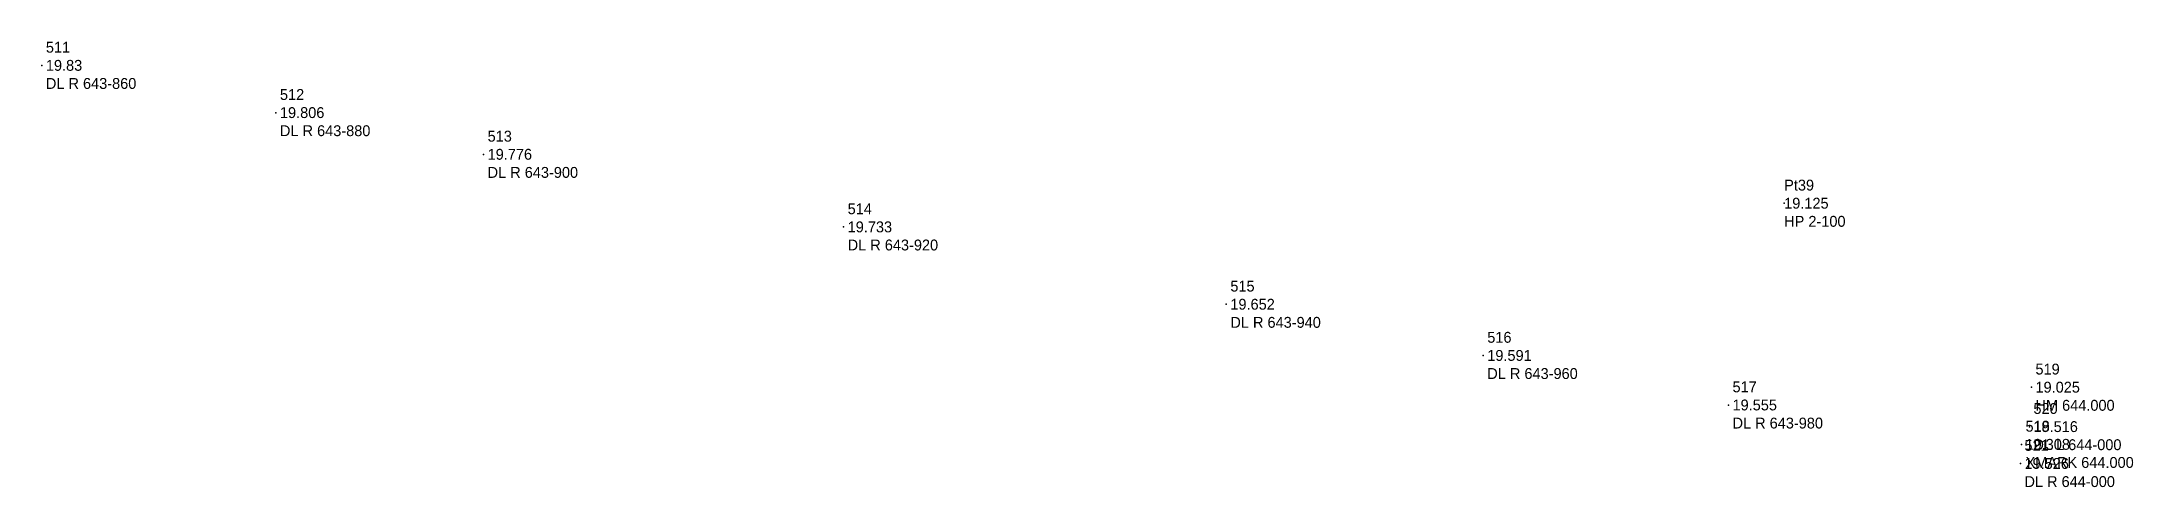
# Model space of a CAD drawing. Header units: metres. Extents: x 169978 to 830021, y 964681 to 1014880.
# Drawn here: x 177506.7 to 177602.9, y 975650.4 to 975670.9 of the extents above; entities that cross this region are included whole.
import ezdxf

# ---------------------------------------------------------------- set-up
doc = ezdxf.new("R2010")
doc.units = ezdxf.units.M

msp = doc.modelspace()

# ---------------------------------------------------------------- texts
at = {"layer": 'MDU TO TN 3MVN TOMLMR  CH 0-400 TO 5-800_SurveyPoint', "color": 7, "insert": (177586.873, 975663.445, 19.125), "char_height": 0.5, "width": 4.5, "attachment_point": 4}
msp.add_mtext('Pt39\\P19.125\\PHP 2-100', dxfattribs=at)
at = {"layer": 'MEJ TO TN CH635-600 TOCH647-200_Survey', "char_height": 0.5, "attachment_point": 4}
for s, insert, width in [(' 511\\P 19.83\\P DL R 643-860', (177506.699, 975669.791, 19.83), 6.5), (' 512\\P 19.806\\P DL R 643-880', (177517.47, 975667.616, 19.806), 6.5), (' 513\\P 19.776\\P DL R 643-900', (177527.026, 975665.697, 19.776), 6.5), (' 514\\P 19.733\\P DL R 643-920', (177543.594, 975662.356, 19.733), 6.5), (' 515\\P 19.652\\P DL R 643-940', (177561.204, 975658.795, 19.652), 6.5), (' 516\\P 19.591\\P DL R 643-960', (177573.026, 975656.439, 19.591), 6.5), (' 519\\P 19.025\\P HM 644.000', (177598.251, 975654.977, 19.025), 5.5), (' 517\\P 19.555\\P DL R 643-980', (177584.311, 975654.159, 19.555), 6.5), (' 520\\P 19.516\\P DL L 644-000', (177598.157, 975653.163, 19.516), 6.5), (' 521\\P 19.526\\P DL R 644-000', (177597.744, 975651.465, 19.526), 6.5), (' 518\\P 19.308\\P XMARK 644.000', (177597.793, 975652.346, 19.308), 7)]:
    msp.add_mtext(s, dxfattribs=dict(at, insert=insert, width=width))

# ---------------------------------------------------------------- linework, layer by layer
at = {"layer": 'MDU TO TN 3MVN TOMLMR  CH 0-400 TO 5-800_SurveyPoint'}
msp.add_point((177586.873, 975663.445, 19.125), dxfattribs=at)
at = {"layer": 'MEJ TO TN CH635-600 TOCH647-200_Survey'}
for p in [(177506.699, 975669.791, 19.83), (177517.47, 975667.616, 19.806), (177527.026, 975665.697, 19.776), (177543.594, 975662.356, 19.733), (177561.204, 975658.795, 19.652), (177573.026, 975656.439, 19.591), (177598.251, 975654.977, 19.025), (177584.311, 975654.159, 19.555), (177598.157, 975653.163, 19.516), (177597.793, 975652.346, 19.308), (177597.744, 975651.465, 19.526)]:
    msp.add_point(p, dxfattribs=at)

msp.set_redraw_order([(e.dxf.handle, doc.entitydb.next_handle()) for e in msp.query("TEXT MTEXT ATTDEF DIMENSION ARC_DIMENSION")])  # texts and dimensions are drawn at this point

doc.saveas('drawing.dxf')
